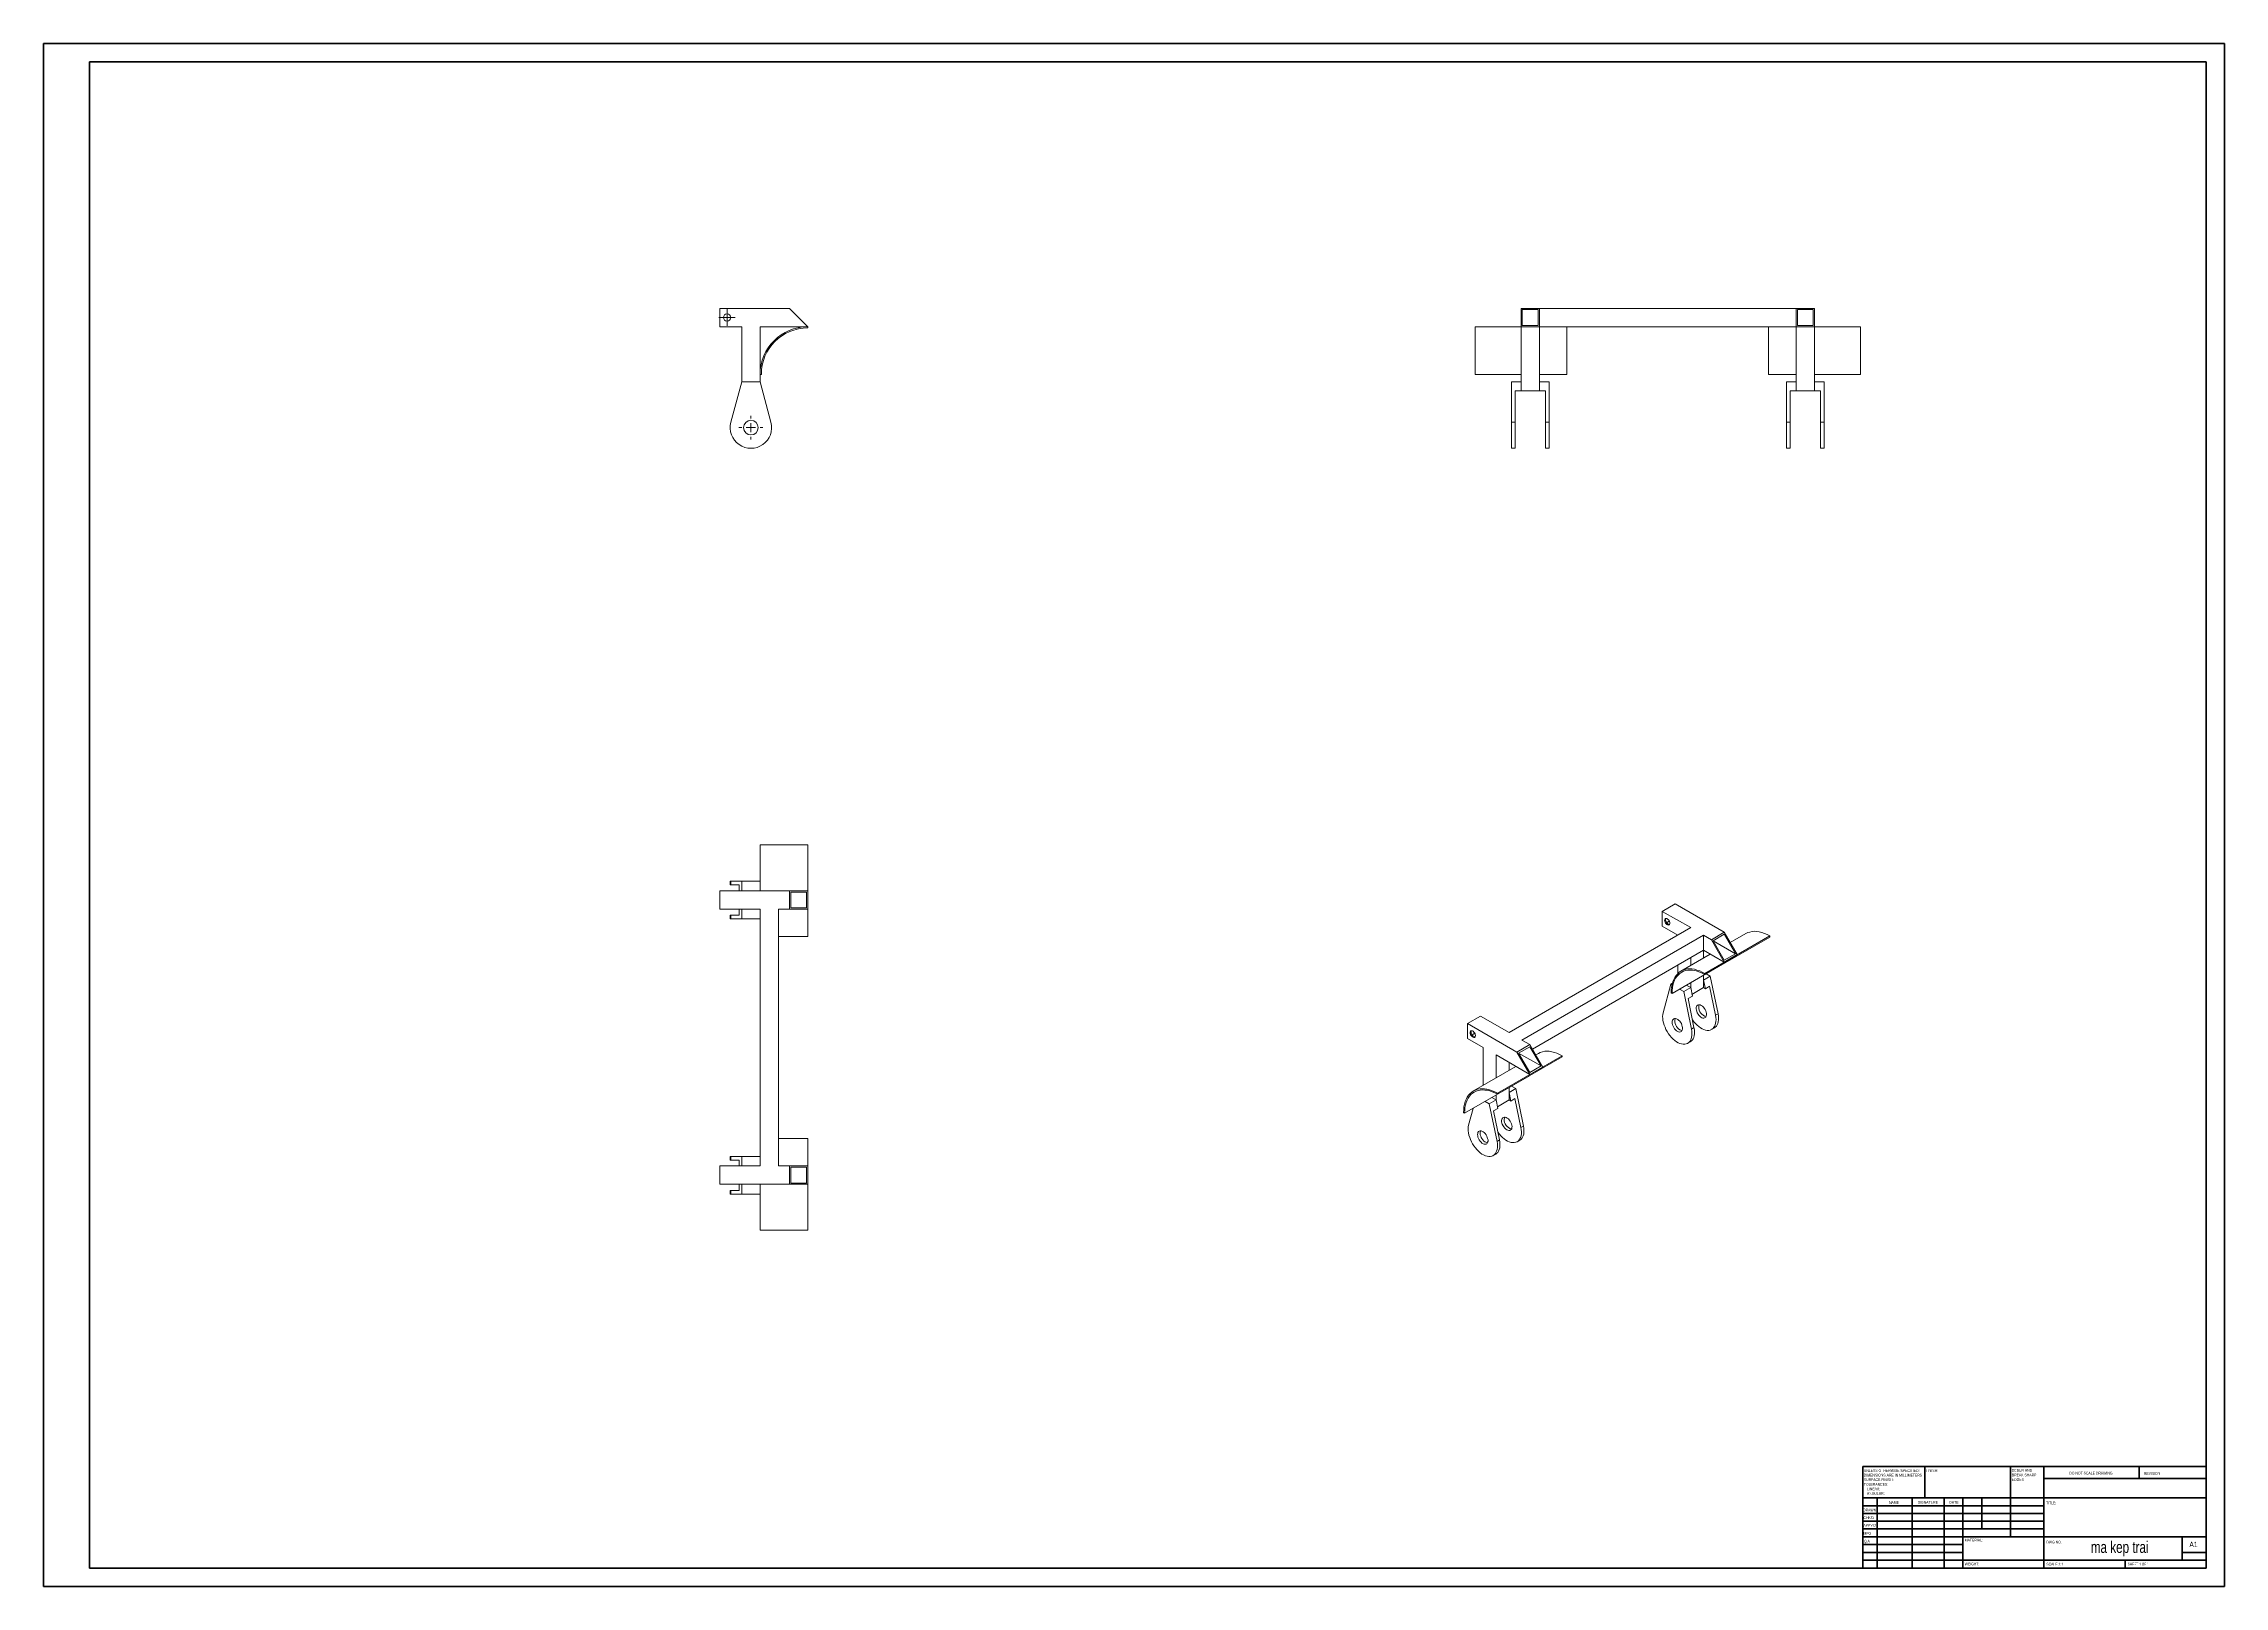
# Model space of a CAD drawing. Header units: millimetres. Extents: x 0 to 1189, y 0 to 841.
import ezdxf

# ---------------------------------------------------------------- set-up
doc = ezdxf.new("R2010")
doc.units = ezdxf.units.MM
doc.styles.add('SLDTEXTSTYLE0', font='TXT', dxfattribs={"width": 0.75})
doc.styles.add('SLDTEXTSTYLE1', font='TXT', dxfattribs={"width": 0.6875})

# ---------------------------------------------------------------- blocks, each defined once
blk = doc.blocks.new('SW_NOTE_0')
at = {"color": 0, "linetype": 'Continuous', "lineweight": 0, "char_height": 1.5, "attachment_point": 1, "style": 'SLDTEXTSTYLE0'}
for s, insert in [('DEBUR AND', (0, 1.9)), ('BREAK SHARP', (0, -0.6)), ('EDGES', (0, -3.1))]:
    blk.add_mtext(s, dxfattribs=dict(at, insert=insert))
blk = doc.blocks.new('SW_NOTE_1')
at = {"color": 0, "linetype": 'Continuous', "lineweight": 0, "char_height": 1.5, "attachment_point": 1, "style": 'SLDTEXTSTYLE0'}
for s, insert in [('UNLESS OTHERWISE SPECIFIED:', (0, 1.9)), ('TOLERANCES:', (0, -5.6)), ('DIMENSIONS ARE IN MILLIMETERS', (0, -0.6)), ('SURFACE FINISH:', (0, -3.1)), ('ANGULAR:', (1.7, -10.6)), ('LINEAR:', (1.7, -8.1))]:
    blk.add_mtext(s, dxfattribs=dict(at, insert=insert))
blk = doc.blocks.new('SW_CENTERMARKSYMBOL_0')
at = {"color": 0, "linetype": 'Continuous', "lineweight": 0}
for p, q in [((-5, 0), (-6.5, 0)), ((0, 0), (-2.5, 0)), ((0, 5), (0, 6.5)), ((0, 0), (0, 2.5)), ((0, 0), (0, -2.5)), ((0, 0), (2.5, 0)), ((5, 0), (6.5, 0)), ((0, -5), (0, -6.5))]:
    blk.add_line(p, q, dxfattribs=at)
blk = doc.blocks.new('SW_CENTERMARKSYMBOL_1')
at = {"color": 0, "linetype": 'Continuous', "lineweight": 0}
for p, q in [((-2.5, 0), (-4.5, 0)), ((0, 0), (-2.5, 0)), ((0, 2.5), (0, 4.5)), ((0, 0), (0, 2.5)), ((0, 0), (0, -2.5)), ((0, 0), (2.5, 0)), ((2.5, 0), (4.5, 0)), ((0, -2.5), (0, -4.5))]:
    blk.add_line(p, q, dxfattribs=at)

msp = doc.modelspace()

# ---------------------------------------------------------------- linework, layer by layer
at = {"color": 7, "linetype": 'Continuous', "lineweight": 40}
for p, q in [((0.1, 0.2), (0.1, 841.2)), ((0.1, 841.2), (1189.1, 841.2)), ((1189.1, 0.2), (1189.1, 841.2)), ((25.1, 10.2), (25.1, 831.2)), ((25.1, 831.2), (1179.1, 831.2)), ((1179.1, 10.2), (1179.1, 831.2)), ((991.9, 65.5), (1179.1, 65.5)), ((991.9, 65.5), (991.9, 10.2)), ((1025.7, 48.5), (1025.7, 65.5)), ((1072.5, 65.5), (1072.5, 27.2)), ((1090.7, 65.5), (1090.7, 10.2)), ((1142.7, 59.1), (1142.7, 65.5)), ((1179.1, 65.5), (1179.1, 10.2)), ((1179.1, 48.5), (991.9, 48.5)), ((999.7, 48.5), (999.7, 10.2)), ((1018.9, 48.5), (1018.9, 10.2)), ((1036.3, 48.5), (1036.3, 10.2)), ((1046.5, 10.2), (1046.5, 48.5)), ((1056.9, 31.5), (1056.9, 48.5)), ((1179.1, 59.1), (1090.7, 59.1)), ((1090.7, 44.2), (991.9, 44.2)), ((1090.7, 40), (991.9, 40)), ((1090.7, 35.7), (991.9, 35.7)), ((1090.7, 31.5), (991.9, 31.5)), ((1046.5, 27.2), (991.9, 27.2)), ((1046.5, 27.2), (1179.1, 27.2)), ((1166.1, 14.5), (1166.1, 27.2)), ((1046.5, 23), (991.9, 23)), ((1046.5, 18.7), (991.9, 18.7)), ((991.9, 14.5), (1179.1, 14.5)), ((1134.9, 10.2), (1134.9, 14.5)), ((1179.1, 18.7), (1166.1, 18.7)), ((0.1, 0.2), (1189.1, 0.2)), ((25.1, 10.2), (1179.1, 10.2))]:
    msp.add_line(p, q, dxfattribs=at)
at = {"color": 7, "linetype": 'Continuous', "lineweight": 15}
for p, q in [((368.7, 696.9), (368.7, 686.9)), ((406.7, 696.9), (368.7, 696.9)), ((416.7, 686.9), (406.7, 696.9)), ((815.6, 696.9), (805.6, 696.9)), ((805.6, 696.9), (805.6, 686.9)), ((814.9, 696.2), (806.3, 696.2)), ((806.3, 696.2), (806.3, 687.6)), ((814.9, 687.6), (814.9, 696.2)), ((815.6, 686.9), (815.6, 696.9)), ((955.6, 696.9), (815.6, 696.9)), ((955.6, 696.9), (965.6, 696.9)), ((955.6, 686.9), (955.6, 696.9)), ((956.3, 696.2), (964.9, 696.2)), ((956.3, 687.6), (956.3, 696.2)), ((964.9, 696.2), (964.9, 687.6)), ((965.6, 696.9), (965.6, 686.9)), ((380.7, 686.9), (368.7, 686.9)), ((380.7, 656.9), (380.7, 686.9)), ((416.7, 686.9), (390.7, 686.9)), ((390.7, 686.9), (390.7, 656.9)), ((416.7, 686.9), (416.7, 686.2)), ((780.6, 660.9), (780.6, 686.9)), ((780.6, 686.9), (805.6, 686.9)), ((805.6, 686.9), (815.6, 686.9)), ((805.6, 656.9), (805.6, 686.9)), ((806.3, 687.6), (814.9, 687.6)), ((815.6, 656.9), (815.6, 686.9)), ((955.6, 686.9), (815.6, 686.9)), ((830.6, 660.9), (830.6, 686.9)), ((940.6, 660.9), (940.6, 686.9)), ((965.6, 686.9), (955.6, 686.9)), ((955.6, 656.9), (955.6, 686.9)), ((964.9, 687.6), (956.3, 687.6)), ((965.6, 656.9), (965.6, 686.9)), ((990.6, 686.9), (965.6, 686.9)), ((990.6, 660.9), (990.6, 686.9)), ((374.8, 634.8), (380.7, 656.9)), ((380.7, 656.9), (390.7, 656.9)), ((391.4, 660.9), (390.7, 660.9)), ((390.7, 656.9), (396.6, 634.8)), ((780.6, 660.9), (805.6, 660.9)), ((800.4, 656.9), (805.6, 656.9)), ((800.4, 634.8), (800.4, 656.9)), ((805.6, 651.9), (805.6, 656.9)), ((815.6, 660.9), (830.6, 660.9)), ((815.6, 651.9), (815.6, 656.9)), ((820.9, 656.9), (815.6, 656.9)), ((820.9, 634.8), (820.9, 656.9)), ((955.6, 660.9), (940.6, 660.9)), ((950.4, 656.9), (955.6, 656.9)), ((950.4, 634.8), (950.4, 656.9)), ((955.6, 651.9), (955.6, 656.9)), ((990.6, 660.9), (965.6, 660.9)), ((965.6, 651.9), (965.6, 656.9)), ((970.9, 656.9), (965.6, 656.9)), ((970.9, 634.8), (970.9, 656.9)), ((802.4, 651.9), (805.6, 651.9)), ((802.4, 634.8), (802.4, 651.9)), ((805.6, 651.9), (815.6, 651.9)), ((815.6, 651.9), (818.9, 651.9)), ((818.9, 651.9), (818.9, 634.8)), ((955.6, 651.9), (952.4, 651.9)), ((952.4, 651.9), (952.4, 634.8)), ((965.6, 651.9), (955.6, 651.9)), ((968.9, 651.9), (965.6, 651.9)), ((968.9, 634.8), (968.9, 651.9)), ((800.4, 634.8), (802.4, 634.8)), ((800.4, 620.6), (800.4, 634.8)), ((802.4, 620.6), (802.4, 634.8)), ((820.9, 634.8), (818.9, 634.8)), ((818.9, 634.8), (818.9, 620.6)), ((820.9, 620.6), (820.9, 634.8)), ((950.4, 620.6), (950.4, 634.8)), ((950.4, 634.8), (952.4, 634.8)), ((952.4, 634.8), (952.4, 620.6)), ((968.9, 620.6), (968.9, 634.8)), ((970.9, 634.8), (968.9, 634.8)), ((970.9, 620.6), (970.9, 634.8)), ((800.4, 620.6), (802.4, 620.6)), ((818.9, 620.6), (820.9, 620.6)), ((950.4, 620.6), (952.4, 620.6)), ((968.9, 620.6), (970.9, 620.6)), ((390.7, 404.4), (390.7, 379.4)), ((390.7, 404.4), (416.7, 404.4)), ((416.7, 404.4), (416.7, 354.4)), ((374.4, 384.6), (374.4, 382.6)), ((374.4, 384.6), (374.8, 384.6)), ((374.4, 382.6), (374.8, 382.6)), ((374.8, 384.6), (374.8, 382.6)), ((374.8, 384.6), (380.7, 384.6)), ((374.8, 382.6), (379.3, 382.6)), ((379.3, 382.6), (379.3, 379.4)), ((380.7, 384.6), (380.7, 379.4)), ((380.7, 384.6), (390.7, 384.6)), ((368.7, 369.4), (368.7, 379.4)), ((406.7, 379.4), (368.7, 379.4)), ((390.7, 369.4), (368.7, 369.4)), ((379.3, 369.4), (379.3, 366.1)), ((380.7, 364.1), (380.7, 369.4)), ((390.7, 229.4), (390.7, 369.4)), ((406.7, 369.4), (400.7, 369.4)), ((400.7, 229.4), (400.7, 369.4)), ((406.7, 369.4), (406.7, 379.4)), ((416.7, 379.4), (406.7, 379.4)), ((416.7, 369.4), (406.7, 369.4)), ((416, 378.7), (407.4, 378.7)), ((407.4, 378.7), (407.4, 370.1)), ((407.4, 370.1), (416, 370.1)), ((416, 370.1), (416, 378.7)), ((416.7, 379.4), (416.7, 369.4)), ((882.5, 368.2), (889.6, 372.3)), ((916.4, 356.8), (889.6, 372.3)), ((374.4, 366.1), (374.4, 364.1)), ((374.8, 366.1), (374.4, 366.1)), ((374.4, 364.1), (374.8, 364.1)), ((374.8, 364.1), (374.8, 366.1)), ((379.3, 366.1), (374.8, 366.1)), ((374.8, 364.1), (380.7, 364.1)), ((380.7, 364.1), (390.7, 364.1)), ((799.1, 302.1), (898.1, 359.3)), ((898.1, 359.3), (882.5, 368.2)), ((882.5, 360.1), (882.5, 368.2)), ((891, 355.2), (882.5, 360.1)), ((886.4, 362.9), (884.9, 362)), ((909.4, 352.7), (916.4, 356.8)), ((923.5, 344.6), (916.4, 356.8)), ((400.7, 354.4), (416.7, 354.4)), ((806.1, 298), (905.1, 355.2)), ((811.8, 293.1), (905.1, 347)), ((908.8, 344.9), (892.8, 335.6)), ((909.4, 352.7), (905.1, 355.2)), ((905.1, 355.2), (905.1, 347)), ((916.4, 340.5), (905.1, 347)), ((905.1, 347), (905.1, 342.7)), ((941.2, 354.8), (905.8, 334.4)), ((941.2, 354.2), (905.8, 333.8)), ((916.4, 340.5), (909.4, 352.7)), ((916.4, 355.7), (910.4, 352.2)), ((910.4, 352.2), (916.4, 341.6)), ((922.5, 345.1), (910.4, 352.2)), ((922.5, 345.1), (916.4, 355.7)), ((916.4, 341.6), (922.5, 345.1)), ((928.2, 356.1), (919.7, 351.2)), ((941.2, 354.8), (941.2, 354.2)), ((923.3, 343.9), (888, 323.5)), ((891, 334.2), (891, 338.8)), ((898.1, 342.9), (898.1, 338.7)), ((905.1, 333.4), (905.1, 330.7)), ((905.8, 334.4), (905.8, 333.8)), ((906.5, 334.2), (908.8, 332.8)), ((923.5, 344.6), (916.4, 340.5)), ((883.1, 312.9), (887.3, 328.5)), ((887.3, 328.5), (888.1, 329)), ((887.3, 328.5), (887.9, 328.2)), ((888, 323.5), (887.5, 323.7)), ((892, 325.8), (894.4, 324.5)), ((894.4, 324.5), (898.1, 326.6)), ((894.4, 324.5), (898.5, 304)), ((895.7, 327.9), (898.1, 326.6)), ((896.7, 320.6), (899, 322)), ((898.1, 329.3), (898.1, 326.6)), ((898.1, 326.6), (899, 322)), ((905.1, 326.6), (898.8, 322.9)), ((908.8, 332.8), (905.1, 330.7)), ((905.1, 330.7), (905.1, 326.6)), ((905.1, 330.7), (906.1, 326)), ((905.1, 326.6), (906.1, 326)), ((906.1, 326), (908.4, 327.4)), ((908.4, 327.4), (911.6, 311.6)), ((908.8, 332.8), (913, 312.4)), ((783.5, 311.1), (776.4, 307)), ((799.1, 302.1), (783.5, 311.1)), ((899.9, 304.8), (896.7, 320.6)), ((913, 312.4), (911.6, 311.6)), ((776.4, 307), (776.4, 298.8)), ((803.3, 291.5), (776.4, 307)), ((784.9, 293.9), (776.4, 298.8)), ((778.9, 300.8), (780.4, 301.7)), ((810.4, 295.6), (806.1, 298)), ((898.5, 304), (899.9, 304.8)), ((909.5, 303.9), (911, 304.7)), ((784.9, 273.3), (784.9, 293.9)), ((810.4, 279.2), (792, 289.9)), ((792, 289.9), (792, 277.4)), ((792.7, 269), (828.1, 289.5)), ((792.7, 268.5), (828.1, 288.9)), ((799.1, 285.8), (799.1, 281.5)), ((810.4, 295.6), (803.3, 291.5)), ((810.4, 279.2), (803.3, 291.5)), ((804.3, 290.9), (810.4, 294.4)), ((810.4, 280.4), (804.3, 290.9)), ((816.5, 283.9), (804.3, 290.9)), ((817.5, 283.3), (810.4, 295.6)), ((810.4, 294.4), (816.5, 283.9)), ((815.1, 290.7), (813.6, 289.9)), ((828.1, 289.5), (828.1, 288.9)), ((896.5, 296.3), (897.9, 297.1)), ((774.8, 258.1), (810.2, 278.5)), ((802.8, 283.6), (779.7, 270.3)), ((816.5, 283.9), (810.4, 280.4)), ((810.4, 279.2), (817.5, 283.3)), ((786, 264.6), (788.3, 263.2)), ((788.3, 263.2), (792, 265.4)), ((788.3, 263.2), (792.5, 242.8)), ((789.7, 266.7), (792, 265.4)), ((792, 268.1), (792, 265.4)), ((792, 265.4), (792.9, 260.7)), ((792.7, 269), (792.7, 268.5)), ((792.7, 261.7), (799.1, 265.4)), ((799.1, 272.1), (799.1, 269.4)), ((802.8, 271.6), (799.1, 269.4)), ((799.1, 269.4), (799.1, 265.4)), ((799.1, 269.4), (800, 264.8)), ((800, 264.8), (799.1, 265.4)), ((802.3, 266.1), (800, 264.8)), ((800.4, 272.9), (802.8, 271.6)), ((805.5, 250.3), (802.3, 266.1)), ((802.8, 271.6), (807, 251.1)), ((774.8, 258.1), (774.3, 258.4)), ((777, 251.7), (779.5, 260.8)), ((792.9, 260.7), (790.6, 259.4)), ((790.6, 259.4), (793.9, 243.6)), ((807, 251.1), (805.5, 250.3)), ((400.7, 244.4), (416.7, 244.4)), ((416.7, 194.4), (416.7, 244.4)), ((792.5, 242.8), (793.9, 243.6)), ((803.5, 242.6), (804.9, 243.4)), ((368.7, 229.4), (368.7, 219.4)), ((390.7, 229.4), (368.7, 229.4)), ((374.4, 234.6), (374.4, 232.6)), ((374.4, 234.6), (374.8, 234.6)), ((374.8, 232.6), (374.4, 232.6)), ((374.8, 234.6), (374.8, 232.6)), ((374.8, 234.6), (380.7, 234.6)), ((379.3, 232.6), (374.8, 232.6)), ((379.3, 229.4), (379.3, 232.6)), ((380.7, 234.6), (380.7, 229.4)), ((380.7, 234.6), (390.7, 234.6)), ((406.7, 229.4), (400.7, 229.4)), ((406.7, 229.4), (406.7, 219.4)), ((416.7, 229.4), (406.7, 229.4)), ((407.4, 228.7), (416, 228.7)), ((407.4, 220.1), (407.4, 228.7)), ((416, 228.7), (416, 220.1)), ((416.7, 219.4), (416.7, 229.4)), ((790.4, 235.1), (791.8, 235.9)), ((406.7, 219.4), (368.7, 219.4)), ((374.4, 216.1), (374.4, 214.1)), ((374.4, 216.1), (374.8, 216.1)), ((374.4, 214.1), (374.8, 214.1)), ((374.8, 216.1), (379.3, 216.1)), ((374.8, 214.1), (374.8, 216.1)), ((374.8, 214.1), (380.7, 214.1)), ((379.3, 216.1), (379.3, 219.4)), ((380.7, 214.1), (380.7, 219.4)), ((380.7, 214.1), (390.7, 214.1)), ((390.7, 194.4), (390.7, 219.4)), ((416.7, 219.4), (406.7, 219.4)), ((416, 220.1), (407.4, 220.1)), ((390.7, 194.4), (416.7, 194.4))]:
    msp.add_line(p, q, dxfattribs=at)
at = {"color": 7, "linetype": 'Continuous', "lineweight": 15, "flags": 128}
for points in [[(883.9, 363.3), (884, 363.8), (884.1, 364.1), (884.4, 364.3), (884.7, 364.3), (885.1, 364.3), (885.5, 364), (885.9, 363.7), (886.3, 363.2), (886.5, 362.7), (886.7, 362.2), (886.7, 361.7), (886.7, 361.3), (886.5, 361), (886.3, 360.8), (885.9, 360.7), (885.5, 360.8), (885.1, 361), (884.7, 361.4), (884.4, 361.8), (884.1, 362.3), (884, 362.8), (883.9, 363.3)], [(884.6, 364.3), (884.5, 364.2), (884.4, 363.8), (884.4, 363.4), (884.5, 362.9), (884.8, 362.4), (885.1, 361.9), (885.4, 361.5), (885.8, 361.2), (886.2, 361), (886.6, 361)], [(928.2, 356.1), (929.3, 356.6), (930.4, 356.9), (931.6, 357.2), (932.8, 357.3), (934.2, 357.2), (935.5, 357), (936.9, 356.7), (938.3, 356.2), (939.8, 355.5), (941.2, 354.8)], [(887.5, 323.7), (887.5, 325.4), (887.7, 326.9), (888, 328.4), (888.4, 329.8), (888.9, 331.1), (889.5, 332.2), (890.2, 333.3), (891, 334.2), (891.9, 335), (892.8, 335.6), (893.9, 336.2), (895, 336.5), (896.2, 336.8), (897.5, 336.9), (898.8, 336.8), (900.2, 336.6), (901.5, 336.2), (903, 335.8), (904.4, 335.1), (905.8, 334.4)], [(888, 323.5), (888, 325), (888.2, 326.6), (888.4, 328), (888.8, 329.3), (889.3, 330.6), (889.9, 331.7), (890.6, 332.7), (891.4, 333.6), (892.2, 334.4), (893.2, 335), (894.2, 335.5), (895.3, 335.9), (896.5, 336.1), (897.7, 336.2), (899, 336.2), (900.3, 336), (901.7, 335.6), (903, 335.1), (904.4, 334.5), (905.8, 333.8)], [(898.5, 304), (898.7, 302.8), (898.8, 301.7), (898.8, 300.6), (898.6, 299.6), (898.4, 298.7), (898, 297.9), (897.6, 297.2), (897, 296.7), (896.4, 296.2), (895.6, 295.9), (894.9, 295.8), (894, 295.8), (893.1, 295.9), (892.2, 296.2), (891.3, 296.6), (890.3, 297.1), (889.4, 297.8), (888.5, 298.6), (887.6, 299.5), (886.8, 300.5), (886, 301.5), (885.3, 302.7), (884.6, 303.8), (884.1, 305), (883.6, 306.2), (883.3, 307.5), (883, 308.7), (882.9, 309.8), (882.8, 310.9), (882.9, 312), (883.1, 312.9)], [(888, 307.7), (888, 308.3), (888.2, 308.9), (888.5, 309.3), (888.9, 309.6), (889.3, 309.7), (889.8, 309.7), (890.4, 309.6), (891, 309.3), (891.5, 308.8), (892.1, 308.3), (892.5, 307.7), (893, 307), (893.3, 306.2), (893.5, 305.5), (893.6, 304.8), (893.6, 304.1), (893.5, 303.5), (893.3, 303.1), (893, 302.7), (892.5, 302.5), (892.1, 302.4), (891.5, 302.5), (891, 302.7), (890.4, 303.1), (889.8, 303.6), (889.3, 304.2), (888.9, 304.8), (888.5, 305.6), (888.2, 306.3), (888, 307), (888, 307.7)], [(911.6, 311.6), (911.8, 310.4), (911.9, 309.3), (911.8, 308.2), (911.7, 307.2), (911.5, 306.3), (911.1, 305.5), (910.6, 304.8), (910.1, 304.2), (909.4, 303.8), (908.7, 303.5), (907.9, 303.3), (907.1, 303.3), (906.2, 303.5), (905.3, 303.7), (904.4, 304.2), (903.4, 304.7), (902.5, 305.4), (901.6, 306.2), (900.7, 307), (899.8, 308), (899.1, 309.1)], [(903.9, 316.9), (904.5, 316.5), (905, 316), (905.5, 315.4), (905.9, 314.7), (906.3, 314), (906.5, 313.2), (906.7, 312.5), (906.7, 311.8), (906.6, 311.2), (906.4, 310.7), (906.1, 310.3), (905.7, 310.1), (905.3, 310), (904.7, 310), (904.2, 310.2), (903.6, 310.5), (903, 311), (902.5, 311.6), (902.1, 312.2), (901.7, 312.9), (901.4, 313.7), (901.2, 314.4), (901.1, 315.1), (901.1, 315.7), (901.2, 316.3), (901.5, 316.7), (901.8, 317.1), (902.3, 317.2), (902.8, 317.3), (903.3, 317.2), (903.9, 316.9)], [(913, 312.4), (913.2, 311.2), (913.3, 310.1), (913.3, 309), (913.1, 308), (912.9, 307.1), (912.5, 306.3), (912.1, 305.6), (911.5, 305), (911, 304.7)], [(777.9, 302.1), (777.9, 302.5), (778.1, 302.9), (778.3, 303.1), (778.7, 303.1), (779.1, 303), (779.5, 302.8), (779.9, 302.4), (780.2, 302), (780.5, 301.5), (780.6, 301), (780.7, 300.5), (780.6, 300), (780.5, 299.7), (780.2, 299.5), (779.9, 299.5), (779.5, 299.6), (779.1, 299.8), (778.7, 300.1), (778.3, 300.6), (778.1, 301.1), (777.9, 301.6), (777.9, 302.1)], [(778.3, 302.4), (778.4, 302.8), (778.5, 303.1)], [(897.9, 297.1), (898.4, 297.5), (899, 298.1), (899.4, 298.7), (899.8, 299.5), (900, 300.5), (900.2, 301.4), (900.2, 302.5), (900.1, 303.6), (899.9, 304.8)], [(815.1, 290.7), (816.1, 291.3), (817.3, 291.6), (818.5, 291.9), (819.7, 292), (821, 291.9), (822.4, 291.7), (823.8, 291.3), (825.2, 290.9), (826.6, 290.2), (828.1, 289.5)], [(774.3, 258.4), (774.4, 260.1), (774.5, 261.6), (774.8, 263.1), (775.2, 264.5), (775.7, 265.7), (776.3, 266.9), (777, 268), (777.8, 268.9), (778.7, 269.7), (779.7, 270.3), (780.8, 270.8), (781.9, 271.2), (783.1, 271.5), (784.4, 271.5), (785.7, 271.5), (787, 271.3), (788.4, 270.9), (789.8, 270.4), (791.3, 269.8), (792.7, 269)], [(774.8, 258.1), (774.9, 259.7), (775, 261.2), (775.3, 262.7), (775.7, 264), (776.2, 265.3), (776.8, 266.4), (777.5, 267.4), (778.2, 268.3), (779.1, 269.1), (780.1, 269.7), (781.1, 270.2), (782.2, 270.6), (783.4, 270.8), (784.6, 270.9), (785.9, 270.8), (787.2, 270.7), (788.5, 270.3), (789.9, 269.8), (791.3, 269.2), (792.7, 268.5)], [(792.5, 242.8), (792.7, 241.6), (792.7, 240.5), (792.7, 239.4), (792.6, 238.4), (792.3, 237.5), (791.9, 236.7), (791.5, 236), (790.9, 235.4), (790.3, 235), (789.6, 234.7), (788.8, 234.6), (788, 234.6), (787.1, 234.7), (786.2, 235), (785.2, 235.4), (784.3, 235.9), (783.3, 236.6), (782.4, 237.4), (781.5, 238.3), (780.7, 239.2), (779.9, 240.3), (779.2, 241.4), (778.6, 242.6), (778, 243.8), (777.6, 245), (777.2, 246.2), (776.9, 247.4), (776.8, 248.6), (776.8, 249.7), (776.8, 250.7), (777, 251.7)], [(793, 247.8), (793.8, 246.8), (794.6, 245.8), (795.5, 244.9), (796.4, 244.1), (797.4, 243.5), (798.3, 242.9), (799.2, 242.5), (800.2, 242.2), (801, 242.1), (801.9, 242.1), (802.7, 242.3), (803.4, 242.6), (804, 243), (804.6, 243.6), (805, 244.3), (805.4, 245.1), (805.6, 246), (805.8, 247), (805.8, 248), (805.7, 249.2), (805.5, 250.3)], [(797.8, 249.1), (798.4, 248.9), (798.9, 248.8), (799.4, 248.8), (799.9, 249), (800.2, 249.3), (800.5, 249.7), (800.6, 250.3), (800.7, 250.9), (800.6, 251.6), (800.4, 252.4), (800.1, 253.1), (799.7, 253.8), (799.2, 254.5), (798.7, 255), (798.1, 255.5), (797.5, 255.8), (797, 256), (796.5, 256), (796, 255.9), (795.6, 255.7), (795.3, 255.3), (795.1, 254.8), (795, 254.2), (795, 253.5), (795.2, 252.8), (795.4, 252.1), (795.8, 251.3), (796.2, 250.7), (796.7, 250), (797.3, 249.5), (797.8, 249.1)], [(807, 251.1), (807.1, 250), (807.2, 248.8), (807.2, 247.8), (807.1, 246.8), (806.8, 245.9), (806.4, 245.1), (806, 244.4), (805.4, 243.8), (804.9, 243.4)], [(781.9, 246.5), (782, 247.1), (782.1, 247.6), (782.4, 248.1), (782.8, 248.3), (783.3, 248.5), (783.8, 248.5), (784.3, 248.3), (784.9, 248), (785.5, 247.6), (786, 247.1), (786.5, 246.4), (786.9, 245.7), (787.2, 245), (787.4, 244.3), (787.6, 243.6), (787.6, 242.9), (787.4, 242.3), (787.2, 241.8), (786.9, 241.5), (786.5, 241.3), (786, 241.2), (785.5, 241.3), (784.9, 241.5), (784.3, 241.9), (783.8, 242.4), (783.3, 242.9), (782.8, 243.6), (782.4, 244.3), (782.1, 245.1), (782, 245.8), (781.9, 246.5)], [(787.3, 242), (787, 242.1), (786.4, 242.3), (785.9, 242.6), (785.3, 243), (784.8, 243.6), (784.3, 244.3), (783.9, 245), (783.6, 245.7), (783.4, 246.4), (783.3, 247.1), (783.4, 247.8), (783.5, 248.3), (783.6, 248.5)], [(793.9, 243.6), (794.1, 242.4), (794.1, 241.3), (794.1, 240.2), (794, 239.2), (793.7, 238.3), (793.4, 237.5), (792.9, 236.8), (792.4, 236.3), (791.8, 235.9)]]:
    msp.add_lwpolyline(points, dxfattribs=at)
at = {"color": 7, "linetype": 'Continuous', "lineweight": 15}
for centre, radius in [((372.7, 691.9), 2), ((385.7, 631.9), 4)]:
    msp.add_circle(centre, radius, dxfattribs=at)
for centre, radius, start, end in [((416.7, 660.9), 26, 90, 180), ((416.7, 660.9), 25.3, 90, 180), ((385.7, 631.9), 11.3, 165.0186, 14.9814), ((894.9, 308.3), 5.41, 165.1951, 240.6323), ((905, 316.2), 2.54, 154.2181, 182.1784), ((907.9, 316), 5.41, 179.3672, 254.8002), ((780.9, 302.3), 2.57, 177.7281, 260.2649), ((893.6, 305.8), 2.54, 237.8248, 265.7782), ((799, 254.9), 2.54, 154.2181, 182.1784), ((801.8, 254.8), 5.41, 179.3672, 254.8002)]:
    msp.add_arc(centre, radius, start, end, dxfattribs=at)

# ---------------------------------------------------------------- block references
at = {"color": 7, "linetype": 'Continuous', "lineweight": 0}
for name, p in [('SW_CENTERMARKSYMBOL_1', (372.7, 691.9)), ('SW_CENTERMARKSYMBOL_0', (385.7, 631.9)), ('SW_NOTE_1', (992.5, 62.2)), ('SW_NOTE_0', (1073.2, 62.3))]:
    msp.add_blockref(name, p, dxfattribs=at)

# ---------------------------------------------------------------- texts
for s, insert, char_height, attachment_point, style in [('FINISH:', (1026.3, 64.1), 1.5, 1, 'SLDTEXTSTYLE0'), ('DO NOT SCALE DRAWING', (1104.5, 62.7), 1.5, 1, 'SLDTEXTSTYLE0'), ('REVISION', (1145.2, 62.5), 1.5, 1, 'SLDTEXTSTYLE0'), ('DRAWN', (992.1, 42.6), 1.5, 1, 'SLDTEXTSTYLE0'), ("CHK'D", (992.3, 38.4), 1.5, 1, 'SLDTEXTSTYLE0'), ('NAME', (1006.2, 46.7), 1.5, 1, 'SLDTEXTSTYLE0'), ('SIGNATURE', (1021.9, 46.8), 1.5, 1, 'SLDTEXTSTYLE0'), ('DATE', (1039.1, 46.8), 1.5, 1, 'SLDTEXTSTYLE0'), ('TITLE:', (1091.8, 46.5), 1.5, 1, 'SLDTEXTSTYLE0'), ("APPV'D", (992.3, 34.3), 1.5, 1, 'SLDTEXTSTYLE0'), ('MFG', (992.3, 29.9), 1.5, 1, 'SLDTEXTSTYLE0'), ('Q.A', (992.5, 25.6), 1.5, 1, 'SLDTEXTSTYLE0'), ('MATERIAL:', (1047.5, 26.2), 1.5, 1, 'SLDTEXTSTYLE0'), ('DWG NO.', (1092, 25.1), 1.5, 1, 'SLDTEXTSTYLE0'), ('ma kep trai', (1132, 24.8), 6.35, 2, 'SLDTEXTSTYLE0'), ('A1', (1170, 24.5), 2.91, 1, 'SLDTEXTSTYLE0'), ('WEIGHT:', (1047.5, 13.2), 1.5, 1, 'SLDTEXTSTYLE0'), ('SCALE:1:1', (1092, 13.1), 1.5, 1, 'SLDTEXTSTYLE0'), ('SHEET 1 OF 1', (1136.4, 13.1), 1.5, 1, 'SLDTEXTSTYLE1')]:
    msp.add_mtext(s, dxfattribs=dict(at, insert=insert, char_height=char_height, attachment_point=attachment_point, style=style))

doc.saveas('drawing.dxf')
